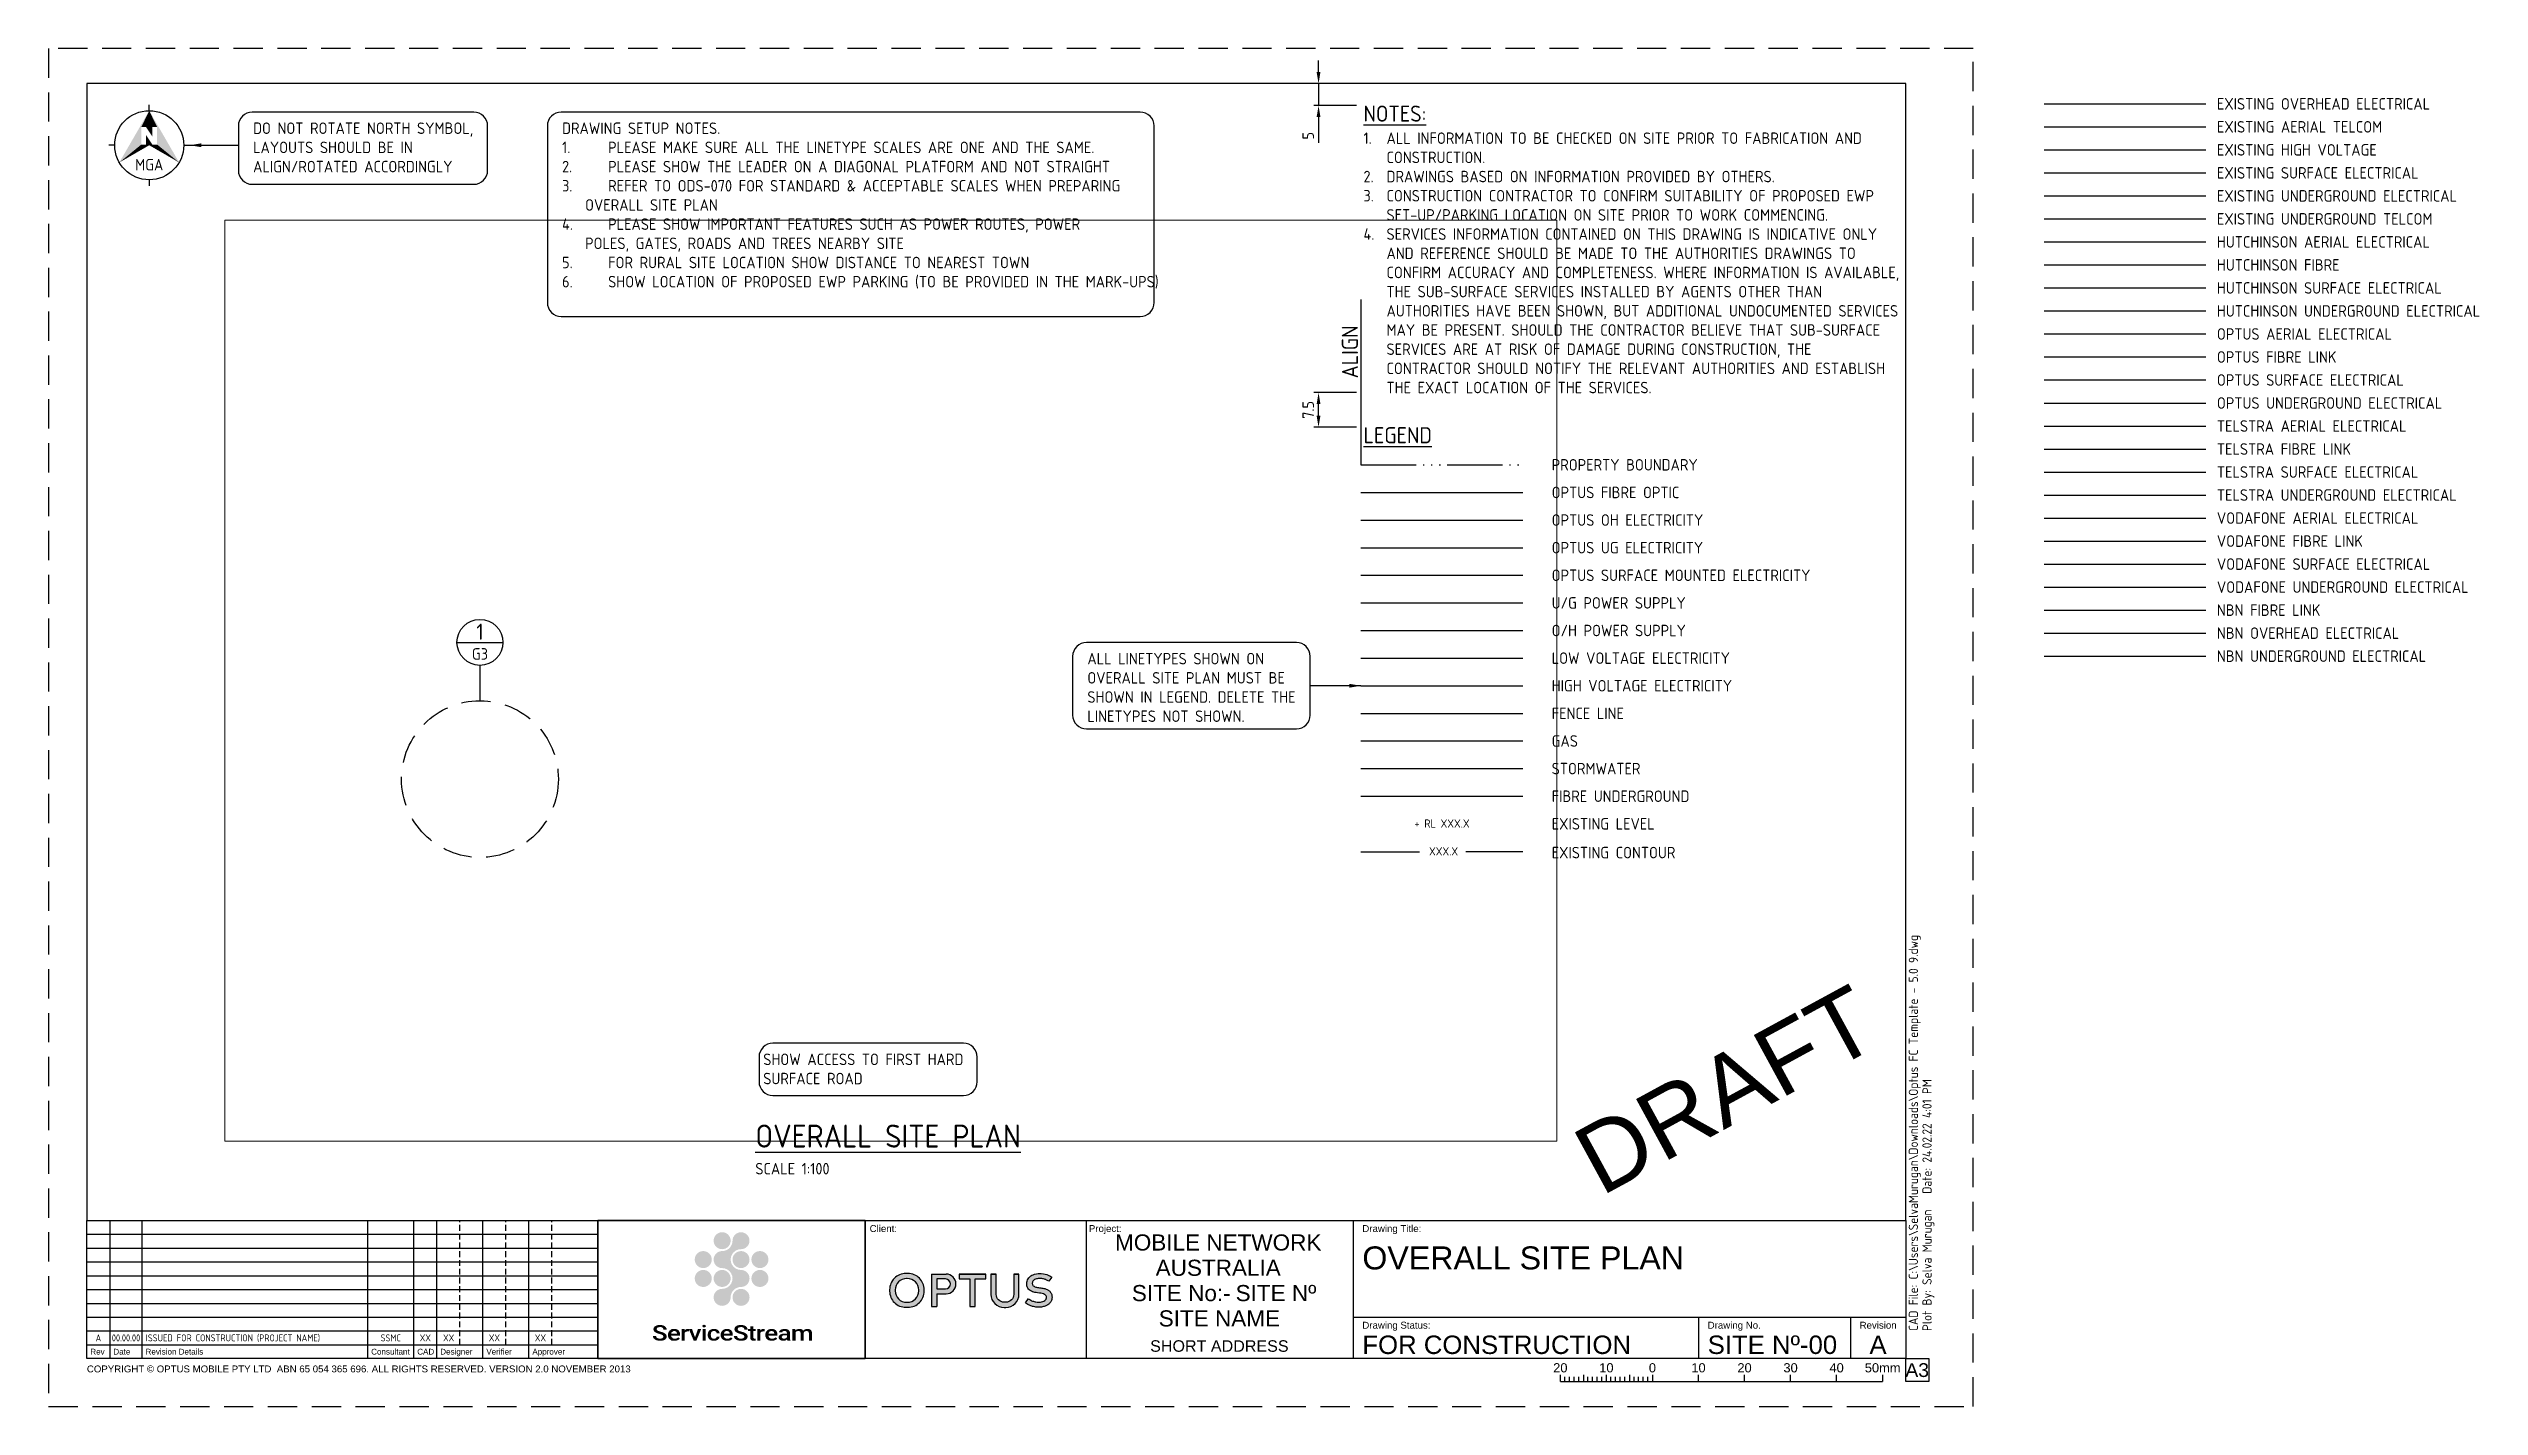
# Paper-space layout 'G2' of a CAD drawing. Extents: x 0 to 528, y 0 to 295.
# The model-space entities are those that its viewports show. They can reach past a viewport. Long polylines and large blocks are cut down to what shows.
import ezdxf
from ezdxf.enums import TextEntityAlignment as Align
from ezdxf.lldxf.tags import DXFTag

# ---------------------------------------------------------------- set-up
doc = ezdxf.new("R2010")
doc.units = 0
doc.header["$MEASUREMENT"] = 0
doc.set_wipeout_variables(frame=1)
for name, pattern in [('DASHED', [19.05, 12.7, -6.35]), ('HIDDEN', [9.525, 6.35, -3.175]), ('PROPERTY', [37.5, 24, -3, 0.5, -3, 0.5, -3, 0.5, -3])]:
    doc.linetypes.add(name, pattern=pattern)
doc.layers.get('0').update_dxf_attribs({"lineweight": 25})
doc.layers.get('DEFPOINTS').update_dxf_attribs({"color": 1})
for name, color, linetype in [('BORDER', 7, 'Continuous'), ('Boundary Exist', 7, 'PROPERTY'), ('Cover Sht', 3, 'Continuous'), ('Cover Sht - Text 2.5', 2, 'Continuous'), ('Cover Sht - Text 3.5', 3, 'Continuous'), ('DRAFT STAMP', 253, 'Continuous'), ('Elec Exist OH (E)', 7, 'ELECTRICITY-OH'), ('Elec Exist SM Optus (SE)', 7, 'OPTUS SM ELECTRICITY'), ('Elec Exist UG (e)', 7, 'ELECTRICITY-UG'), ('Elec New HV', 2, 'ELECTRICITY-OH'), ('Elec New LV', 2, 'ELECTRICITY-OH'), ('Elec New OH Optus (OE)', 2, 'OPTUS OH ELECTRICITY'), ('Elec New UG Optus (Oe)', 2, 'OPTUS UG ELECTRICITY'), ('EXIST-AERIAL-TELECOMMS', 7, 'EXISTING AERIAL TELECOMMS SUPPLY'), ('EXIST-HV-ELECTRICITY', 7, 'EXISTING HIGH VOLTAGE ELECTRICITY SUPPLY'), ('EXIST-OVERHEAD-ELCTRICITY', 7, 'ELECTRICITY-OH'), ('EXIST-SURFACE-MOUNTED-ELECTRICITY', 7, 'EXISTING SURFACE MOUNTED ELECTRICITY SUPPLY'), ('EXIST-UNDERGROUND-ELECTRICITY', 7, 'ELECT_EXIST'), ('EXIST-UNDERGROUND-TELECOMMS', 7, 'EXISTING UNDERGROUND TELECOMMS SUPPLY'), ('Fence Plan New', 2, 'FENCE-COMPOUND'), ('Fibre Exist UG', 7, 'FIBRE-UG'), ('Fibre New UG Optus (OF)', 2, 'OPTUS FIBRE'), ('Gas Exist', 1, 'GAS LINE'), ('HELP', 20, 'Continuous'), ('Help notes', 240, 'Continuous'), ('HUTCHISON-AERIAL-ELECTRICITY', 8, 'HUTCH OH ELECTRICITY'), ('HUTCHISON-FIBRE-LINK', 8, 'HUTCH FIBRE'), ('HUTCHISON-SURFACE-MOUNTED-ELECTRICITY', 8, 'HUTCH SM ELECTRICITY'), ('HUTCHISON-UNDERGROUND-ELECTRICITY', 8, 'HUTCH UG ELECTRICITY'), ('Logo OPTUS', 134, 'Continuous'), ('Logo ServiceStream', 7, 'Continuous'), ('NBN-FIBRE-LINK', 8, 'NBN FIBRE LINK ROUTE'), ('NBN-OVERHEAD-ELECTRICAL', 8, 'NBN AERIAL ELECTRICITY SUPPLY'), ('NBN-UNDERGROUND-ELECTRICAL', 8, 'NBN UNDERGROUND ELECTRICITY SUPPLY'), ('North', 7, 'Continuous'), ('OPTUS-FIBRE-LINK', 2, 'OPTUS FIBRE'), ('OPTUS-OVERHEAD-ELECTRICITY', 2, 'OPTUS OH ELECTRICITY'), ('OPTUS-SURFACE-MOUNTED-ELECTRICITY', 2, 'OPTUS SM ELECTRICITY'), ('OPTUS-UNDERGROUND-ELECTRICITY', 2, 'OPTUS UG ELECTRICITY'), ('SECTMARK', 7, 'Continuous'), ('Stormwater Exist', 1, 'STORMWATER'), ('Symbols', 7, 'Continuous'), ('TELSTRA-FIBRE-LINK', 8, 'TELSTRA FIBRE'), ('TELSTRA-OVERHEAD-ELECTRICITY', 8, 'TELSTRA OH ELECTRICITY'), ('TELSTRA-SURFACE-MOUNTED-ELECTRICITY', 8, 'TELSTRA SM ELECTRICITY'), ('TELSTRA-UNDERGROUND-ELECTRICITY', 8, 'TELSTRA UG ELECTRICITY'), ('Text 2.5', 2, 'Continuous'), ('Text 3.5', 4, 'Continuous'), ('Text 5.0', 4, 'Continuous'), ('Topo Exist', 8, 'Continuous'), ('TXT', 2, 'Continuous'), ('VODAFONE-FIBRE-LINK', 8, 'VODAFONE FIBRE LINK ROUTE'), ('VODAFONE-OVERHEAD-ELECTRICITY', 8, 'VODA OH ELECTRICITY'), ('VODAFONE-SURFACE-MOUNTED-ELECTRICITY', 8, 'VODA SM ELECTRICITY'), ('VODAFONE-UNDERGROUND-ELECTRICITY', 8, 'VODA UG ELECTRICITY'), ('WIPEOUT', 255, 'Continuous')]:
    doc.layers.add(name, color=color, linetype=linetype)
doc.layers.add('Viewport', color=161, linetype='Continuous', plot=False)
doc.layers.add('Viewport1', color=161, linetype='Continuous', plot=False)
doc.styles.add('ARIAL', font='arial.ttf')
doc.styles.add('ISOCP', font='isocp.shx')
doc.styles.add('STAMP', font='swissko.ttf')
doc.styles.get("Standard").update_dxf_attribs({"font": 'isocp.shx'})
doc.linetypes.add('ELECT_EXIST', pattern='A,2.587,-1.794,2.587,-1.794,["e",Standard,S=2.54,R=0,X=1,Y=-1.08],-2.587,-1.794', length=13.143)
doc.linetypes.add('ELECTRICITY-OH', pattern='A,12,-3,["E",Standard,S=2,R=0,X=-2.1,Y=-1.125],-0.5', length=15.5)
doc.linetypes.add('ELECTRICITY-UG', pattern='A,12,-3,["e",Standard,S=2.5,R=0,X=-2.1,Y=-1],-0.5', length=15.5)
tags = doc.linetypes.add('EXISTING AERIAL TELECOMMS SUPPLY', pattern='A,4.8,-4,["AT",ISOCP,S=2,R=0,X=-2,Y=-1],-3.2', length=12).pattern_tags.tags
tags[6] = DXFTag(74, 10)
tags = doc.linetypes.add('EXISTING HIGH VOLTAGE ELECTRICITY SUPPLY', pattern='A,4.8,-4,["HV",ISOCP,S=2,R=0,X=-2,Y=-1],-3.2', length=12).pattern_tags.tags
tags[6] = DXFTag(74, 10)
tags = doc.linetypes.add('EXISTING SURFACE MOUNTED ELECTRICITY SUPPLY', pattern='A,4.8,-4,["SE",ISOCP,S=2,R=0,X=-2,Y=-1],-3.2', length=12).pattern_tags.tags
tags[6] = DXFTag(74, 10)
tags = doc.linetypes.add('EXISTING UNDERGROUND TELECOMMS SUPPLY', pattern='A,4.8,-4,["UT",ISOCP,S=2,R=0,X=-2,Y=-1],-3.2', length=12).pattern_tags.tags
tags[6] = DXFTag(74, 10)
doc.linetypes.add('FENCE-COMPOUND', pattern='A,12,-3.5,["/",ISOCP,S=2.5,R=0,X=-2.5,Y=-1.25],-0.25', length=15.75)
doc.linetypes.add('FIBRE-UG', pattern='A,12,-3.5,["f",Standard,S=2.54,R=0,X=-2.1,Y=-1.27],-1.5', length=17)
doc.linetypes.add('GAS LINE', pattern='A,12,-4,["GAS",Standard,S=2,R=0,X=-2.54,Y=-1.125],-4', length=20)
doc.linetypes.add('HUTCH FIBRE', pattern='A,4.8,-3.2,["Hfo",ISOCP,S=2,R=0,X=-2,Y=-1],-4', length=12)
doc.linetypes.add('HUTCH OH ELECTRICITY', pattern='A,4.8,-3.2,["H E",ISOCP,S=2,R=0,X=-2,Y=-1],-4', length=12)
doc.linetypes.add('HUTCH SM ELECTRICITY', pattern='A,4.8,-3.2,["HSE",ISOCP,S=2,R=0,X=-2,Y=-1],-4', length=12)
doc.linetypes.add('HUTCH UG ELECTRICITY', pattern='A,4.8,-3.2,["H e",ISOCP,S=2,R=0,X=-2,Y=-1],-4', length=12)
doc.linetypes.add('HV ELECTRICITY', pattern='A,4.8,-4,["HV",ISOCP,S=2,R=0,X=-2,Y=-1],-3.2', length=12)
doc.linetypes.add('LV ELECTRICITY', pattern='A,4.8,-4,["LV",ISOCP,S=2,R=0,X=-2,Y=-1],-3.2', length=12)
doc.linetypes.add('NBN AERIAL ELECTRICITY SUPPLY', pattern='A,4.8,-3.2,["NAE",ISOCP,S=2,R=0,X=-2,Y=-1],-4', length=12)
doc.linetypes.add('NBN FIBRE LINK ROUTE', pattern='A,4.8,-3.2,["NFL",ISOCP,S=2,R=0,X=-2,Y=-1],-4', length=12)
doc.linetypes.add('NBN UNDERGROUND ELECTRICITY SUPPLY', pattern='A,4.8,-3.2,["NUE",ISOCP,S=2,R=0,X=-2,Y=-1],-4', length=12)
doc.linetypes.add('OPTUS FIBRE', pattern='A,4.8,-3.2,["Ofo",ISOCP,S=2,R=0,X=-2,Y=-1],-4', length=12)
doc.linetypes.add('OPTUS OH ELECTRICITY', pattern='A,4.8,-3.2,["O E",ISOCP,S=2,R=0,X=-2,Y=-1],-4', length=12)
doc.linetypes.add('OPTUS SM ELECTRICITY', pattern='A,4.8,-3.2,["OSE",ISOCP,S=2,R=0,X=-2,Y=-1],-4', length=12)
doc.linetypes.add('OPTUS UG ELECTRICITY', pattern='A,4.8,-3.2,["O e",ISOCP,S=2,R=0,X=-2,Y=-1],-4', length=12)
doc.linetypes.add('STORMWATER', pattern='A,12,-3,["sw",Standard,S=2,R=0,X=-2.1,Y=-0.75],-2', length=17)
doc.linetypes.add('TELSTRA FIBRE', pattern='A,4.8,-3.2,["Tfo",ISOCP,S=2,R=0,X=-2,Y=-1],-4', length=12)
doc.linetypes.add('TELSTRA OH ELECTRICITY', pattern='A,4.8,-3.2,["T E",ISOCP,S=2,R=0,X=-2,Y=-1],-4', length=12)
doc.linetypes.add('TELSTRA SM ELECTRICITY', pattern='A,12,-3,["TSE",ISOCP,S=2,R=0,X=-2,Y=-1],-3.5', length=18.5)
doc.linetypes.add('TELSTRA UG ELECTRICITY', pattern='A,4.8,-3.2,["T e",ISOCP,S=2,R=0,X=-2,Y=-1],-4', length=12)
doc.linetypes.add('VODA OH ELECTRICITY', pattern='A,4.8,-3.2,["VE",ISOCP,S=2,R=0,X=-2,Y=-1],-4', length=12)
doc.linetypes.add('VODA SM ELECTRICITY', pattern='A,4.8,-3.2,["VSE",ISOCP,S=2,R=0,X=-2,Y=-1],-4', length=12)
doc.linetypes.add('VODA UG ELECTRICITY', pattern='A,4.8,-3.2,["Ve",ISOCP,S=2,R=0,X=-2,Y=-1],-4', length=12)
tags = doc.linetypes.add('VODAFONE FIBRE LINK ROUTE', pattern='A,4.8,-3.2,["VFL",ISOCP,S=2,R=0,X=-2,Y=-1],-4', length=12).pattern_tags.tags
tags[6] = DXFTag(74, 10)
doc.dimstyles.new('OPTUS', dxfattribs={"dimtxt": 2.5, "dimasz": 2.5, "dimexe": 1, "dimexo": 1.5, "dimgap": 1, "dimtad": 1, "dimdec": 0, "dimzin": 0, "dimdsep": 46, "dimtxsty": 'ISOCP', "dimcen": 0.09, "dimclrd": 7, "dimclre": 7, "dimclrt": 2, "dimaunit": 1, "dimadec": 0, "dimazin": 0, "dimtfac": 1, "dimtdec": 0, "dimtmove": 0, "dimatfit": 0, "dimfxl": 1, "dimtolj": 1, "dimtzin": 0, "dimlwd": -1, "dimlwe": -1, "dimarcsym": 0})
pattern_1 = [(0, (0, 0), (0, 6.985), [5.08, -1.905]), (90, (0, 0), (-6.985, 4e-16), [5.08, -1.905])]

psp = doc.layouts.new('G2')

# ---------------------------------------------------------------- texts
at = {"layer": 'DRAFT STAMP', "style": 'STAMP'}
psp.add_text('DRAFT', height=15, rotation=28.5534, dxfattribs=at).set_placement((364.22, 68.82), align=Align.MIDDLE_CENTER)
at = {"layer": 'Help notes', "insert": (44.41, 278.95), "char_height": 2.5, "width": 48.6449, "attachment_point": 1, "style": 'ISOCP'}
psp.add_mtext('\\pxql;DO NOT ROTATE NORTH SYMBOL, LAYOUTS SHOULD BE IN ALIGN/ROTATED ACCORDINGLY', dxfattribs=at)
at = {"layer": 'Help notes', "char_height": 2.5, "attachment_point": 1, "style": 'ISOCP'}
for s, width, insert in [('DRAWING SETUP NOTES.\\P\\pxi-2,l2,t0;1.^IPLEASE MAKE SURE ALL THE LINETYPE SCALES ARE ONE AND THE SAME.\\P2.^IPLEASE SHOW THE LEADER ON A DIAGONAL PLATFORM AND NOT STRAIGHT\\P3.^IREFER TO ODS-070 FOR STANDARD & ACCEPTABLE SCALES WHEN PREPARING OVERALL SITE PLAN\\P4.^IPLEASE SHOW IMPORTANT FEATURES SUCH AS POWER ROUTES, POWER POLES, GATES, ROADS AND TREES NEARBY SITE\\P5.^IFOR RURAL SITE LOCATION SHOW DISTANCE TO NEAREST TOWN\\P6.^ISHOW LOCATION OF PROPOSED EWP PARKING (TO BE PROVIDED IN THE MARK-UPS)', 122.8432, (111.51, 278.95)), ('ALL LINETYPES SHOWN ON OVERALL SITE PLAN MUST BE SHOWN IN LEGEND. DELETE THE LINETYPES NOT SHOWN.', 45.6511, (225.59, 163.71)), ('SHOW ACCESS TO FIRST HARD SURFACE ROAD', 54.497, (155.2, 76.65))]:
    psp.add_mtext_dynamic_manual_height_columns(s, width=width, gutter_width=12.5, heights=[0], dxfattribs=dict(at, insert=insert))
at = {"layer": 'Help notes', "linetype": 'ByBlock', "insert": (282.61, 229.1), "char_height": 3.5, "width": 50, "attachment_point": 5, "rotation": 90, "style": 'ISOCP'}
psp.add_mtext('ALIGN', dxfattribs=at)
at = {"layer": 'Text 2.5', "style": 'ISOCP'}
for s, p in [('PROPERTY BOUNDARY', (326.43, 203.32)), ('OPTUS FIBRE OPTIC ', (326.43, 197.32)), ('OPTUS OH ELECTRICITY ', (326.43, 191.32)), ('OPTUS UG ELECTRICITY', (326.43, 185.32)), ('OPTUS SURFACE MOUNTED ELECTRICITY ', (326.43, 179.32)), ('U/G POWER SUPPLY', (326.43, 173.32)), ('O/H POWER SUPPLY', (326.43, 167.32)), ('LOW VOLTAGE ELECTRICITY', (326.43, 161.32)), ('HIGH VOLTAGE ELECTRICITY', (326.43, 155.32)), ('FENCE LINE', (326.43, 149.32)), ('GAS', (326.43, 143.32)), ('STORMWATER', (326.43, 137.32)), ('FIBRE UNDERGROUND', (326.43, 131.32)), ('EXISTING LEVEL', (326.43, 125.32)), ('EXISTING CONTOUR', (326.43, 119.07))]:
    psp.add_text(s, height=2.5, dxfattribs=at).set_placement(p)
at = {"layer": 'Text 2.5', "insert": (285.56, 282.62), "char_height": 2.5, "width": 116.1683, "attachment_point": 1, "style": 'ISOCP'}
psp.add_mtext('\\pxi-2.0017,l2.0017,t2.0017;{\\H1.4x;\\L\\C4;NOTES:}\\P\\pi-2,l2,t2,3;1.^IALL INFORMATION TO BE CHECKED ON SITE PRIOR TO FABRICATION AND CONSTRUCTION.\\P2.^IDRAWINGS BASED ON INFORMATION PROVIDED BY OTHERS.\\P3.^ICONSTRUCTION CONTRACTOR TO CONFIRM SUITABILITY OF PROPOSED EWP SET-UP/PARKING LOCATION ON SITE PRIOR TO WORK COMMENCING.\\P4.^ISERVICES INFORMATION CONTAINED ON THIS DRAWING IS INDICATIVE ONLY AND REFERENCE SHOULD BE MADE TO THE AUTHORITIES DRAWINGS TO CONFIRM ACCURACY AND COMPLETENESS. WHERE INFORMATION IS AVAILABLE, THE SUB-SURFACE SERVICES INSTALLED BY AGENTS OTHER THAN AUTHORITIES HAVE BEEN SHOWN, BUT ADDITIONAL UNDOCUMENTED SERVICES MAY BE PRESENT. SHOULD THE CONTRACTOR BELIEVE THAT SUB-SURFACE SERVICES ARE AT RISK OF DAMAGE DURING CONSTRUCTION, THE CONTRACTOR SHOULD NOTIFY THE RELEVANT AUTHORITIES AND ESTABLISH THE EXACT LOCATION OF THE SERVICES.', dxfattribs=at)
at = {"layer": 'Text 3.5', "style": 'ISOCP'}
psp.add_text('%%ULEGEND', height=3.5, dxfattribs=at).set_placement((285.56, 212.75), align=Align.TOP_LEFT)
at = {"layer": 'Text 5.0', "insert": (153.48, 61.23), "char_height": 5, "width": 59.8, "attachment_point": 1, "style": 'ISOCP'}
psp.add_mtext('{\\LOVERALL SITE PLAN}\\P{\\H0.5x;\\C2;SCALE 1:100}', dxfattribs=at)
at = {"layer": 'Topo Exist', "color": 1, "style": 'ISOCP'}
psp.add_text('+ RL XXX.X', height=1.8, dxfattribs=at).set_placement((296.64, 125.74))
at = {"layer": 'Topo Exist', "color": 8, "style": 'ISOCP'}
psp.add_text('XXX.X', height=1.8, dxfattribs=at).set_placement((299.79, 119.69))
at = {"layer": 'TXT', "char_height": 2.5, "attachment_point": 1, "style": 'ISOCP'}
for s, insert, width in [('EXISTING OVERHEAD ELECTRICAL', (470.9, 284.25), 48.6731), ('EXISTING AERIAL TELCOM', (470.9, 279.25), 38.877), ('EXISTING HIGH VOLTAGE', (470.9, 274.25), 36.9898), ('EXISTING SURFACE ELECTRICAL', (470.9, 269.25), 58.4273), ('EXISTING UNDERGROUND ELECTRICAL', (470.9, 264.25), 54.9821), ('EXISTING UNDERGROUND TELCOM', (470.9, 259.25), 48.9346), ('HUTCHINSON AERIAL ELECTRICAL', (470.9, 254.25), 49.0215), ('HUTCHINSON FIBRE ', (470.9, 249.25), 34.8231), ('HUTCHINSON SURFACE ELECTRICAL', (470.9, 244.25), 52.3537), ('HUTCHINSON UNDERGROUND ELECTRICAL', (470.9, 239.25), 59.8578), ('OPTUS AERIAL ELECTRICAL', (470.9, 234.25), 43.5242), ('OPTUS FIBRE LINK', (470.9, 229.25), 43.5242), ('OPTUS SURFACE ELECTRICAL', (470.9, 224.25), 43.5242), ('OPTUS UNDERGROUND ELECTRICAL', (470.9, 219.25), 54.0124), ('TELSTRA AERIAL ELECTRICAL', (470.9, 214.25), 54.0124), ('TELSTRA FIBRE LINK', (470.9, 209.25), 54.0124), ('TELSTRA SURFACE ELECTRICAL', (470.9, 204.25), 54.0124), ('TELSTRA UNDERGROUND ELECTRICAL', (470.9, 199.25), 61.3744), ('VODAFONE AERIAL ELECTRICAL', (470.9, 194.25), 61.3744), ('VODAFONE FIBRE LINK', (470.9, 189.25), 61.3744), ('VODAFONE SURFACE ELECTRICAL', (470.9, 184.25), 61.3744), ('VODAFONE UNDERGROUND ELECTRICAL', (470.9, 179.25), 61.3744), ('NBN FIBRE LINK', (470.9, 174.25), 61.3744), ('NBN OVERHEAD ELECTRICAL', (470.9, 169.25), 61.3744), ('NBN UNDERGROUND ELECTRICAL', (470.9, 164.25), 61.3744)]:
    psp.add_mtext(s, dxfattribs=dict(at, insert=insert, width=width))

msp = doc.modelspace()

# ---------------------------------------------------------------- blocks, each defined once
blk = doc.blocks.new('Optus-A3AT')
at = {"layer": 'Cover Sht - Text 3.5', "color": 4, "style": 'ARIAL'}
for tag, p in [('TITLE-1', (285.31, 29.76)), ('TITLE-2', (285.31, 21.76))]:
    blk.add_attdef(tag, p, '', height=5, dxfattribs=at)
at = {"layer": 'Cover Sht - Text 3.5', "color": 3, "style": 'ARIAL'}
for tag, p, height in [('SITE_NO', (257.79, 22.87), 3.5), ('STATUS', (285.31, 11.39), 4)]:
    blk.add_attdef(tag, p, '', height=height, dxfattribs=at)
for tag, height, p in [('SITE_NAME', 3.5, (254.26, 17.37)), ('ADDRESS', 2.5, (254.26, 11.87))]:
    blk.add_attdef(tag, text='', height=height, dxfattribs=at).set_placement(p, align=Align.CENTER)
at = {"layer": 'Cover Sht - Text 3.5', "style": 'ARIAL'}
for tag, p in [('DRG.NO.', (360.31, 11.39)), ('REV', (393.31, 11.39))]:
    blk.add_attdef(tag, p, '', height=4, dxfattribs=at)
blk = doc.blocks.new('OPTUS Logo')
at = {"linetype": 'Continuous', "true_color": 0x00a4ae}
h = blk.add_hatch(color=134, dxfattribs=at)
h.dxf.hatch_style = 1
h.paths.add_polyline_path([(12.85, 14.65), (12.85, 14.98, 0.414214), (9.34, 18.49), (8.86, 18.49, 0.414214), (5.34, 14.98), (5.34, 14.65, 0.414214), (8.86, 11.14), (9.34, 11.14, 0.414214)])
h.paths.add_polyline_path([(9.18, 12.24), (9.02, 12.24, -0.414214), (6.55, 14.71), (6.55, 14.92, -0.414214), (9.02, 17.39), (9.18, 17.39, -0.414214), (11.65, 14.92), (11.65, 14.71, -0.414214)], flags=16)
h.paths.add_polyline_path([(17.59, 14.07, 1), (17.59, 18.35), (14.95, 18.35), (14.77, 18.35), (14.42, 18.35), (14.42, 11.28), (15.57, 11.28), (15.57, 14.07)])
h.paths.add_polyline_path([(15.57, 15.12), (15.57, 17.3), (17.45, 17.3, -1), (17.45, 15.12)], flags=16)
h.paths.add_polyline_path([(22.75, 11.28), (23.9, 11.28), (23.9, 17.3), (26.21, 17.3), (26.21, 18.35), (20.44, 18.35), (20.44, 17.3), (22.75, 17.3)])
h.paths.add_polyline_path([(28.5, 13.95), (28.5, 18.35), (27.35, 18.35), (27.35, 13.95, 0.414214), (30.19, 11.11), (30.59, 11.11, 0.414214), (33.43, 13.95), (33.43, 18.35), (32.28, 18.35), (32.28, 13.95, -0.414214), (30.59, 12.26), (30.19, 12.26, -0.414214)])
h.paths.add_polyline_path([(38.11, 12.26), (37.87, 12.25), (37.62, 12.24), (37.37, 12.26), (37.1, 12.3), (36.92, 12.34), (36.74, 12.38), (36.56, 12.44), (36.39, 12.5), (36.18, 12.58), (35.98, 12.68), (35.78, 12.8), (35.6, 12.93), (35.49, 13.02), (34.85, 12.11), (34.91, 12.06), (35.04, 11.96), (35.15, 11.89), (35.33, 11.77), (35.53, 11.67), (35.74, 11.57), (36.01, 11.46), (36.21, 11.4), (36.38, 11.35), (36.59, 11.29), (36.84, 11.24), (37.1, 11.2), (37.35, 11.18), (37.56, 11.16), (37.79, 11.16), (38.05, 11.17), (38.29, 11.19), (38.52, 11.23), (38.74, 11.28), (38.91, 11.32), (39.1, 11.39), (39.25, 11.45), (39.44, 11.54), (39.7, 11.69), (39.88, 11.83), (40.03, 11.96), (40.14, 12.09), (40.25, 12.23), (40.34, 12.36), (40.4, 12.47), (40.47, 12.63), (40.53, 12.8), (40.57, 12.95), (40.59, 13.12), (40.61, 13.27), (40.61, 13.42), (40.6, 13.59), (40.59, 13.72), (40.56, 13.85), (40.53, 13.95), (40.48, 14.08), (40.42, 14.21), (40.37, 14.3), (40.31, 14.39), (40.21, 14.51), (40.1, 14.62), (40.01, 14.7), (39.9, 14.79), (39.79, 14.86), (39.66, 14.94), (39.52, 15.01), (39.35, 15.08), (39.2, 15.13), (39.03, 15.19), (38.81, 15.24), (38.58, 15.29), (38.38, 15.32), (38.15, 15.35), (37.9, 15.39), (37.64, 15.42), (37.45, 15.46), (37.25, 15.5), (37.07, 15.55), (36.87, 15.62), (36.7, 15.71), (36.53, 15.83), (36.44, 15.93), (36.37, 16.04), (36.34, 16.14), (36.32, 16.28), (36.31, 16.41), (36.34, 16.55), (36.39, 16.7), (36.46, 16.83), (36.55, 16.94), (36.68, 17.06), (36.82, 17.16), (37.03, 17.25), (37.25, 17.32), (37.41, 17.36), (37.59, 17.38), (37.79, 17.4), (37.98, 17.4), (38.19, 17.39), (38.37, 17.37), (38.58, 17.34), (38.76, 17.3), (38.96, 17.25), (39.1, 17.2), (39.24, 17.15), (39.43, 17.07), (39.6, 16.99), (39.75, 16.91), (39.94, 16.79), (40.53, 17.72), (40.35, 17.83), (40.1, 17.97), (39.88, 18.08), (39.5, 18.24), (39.1, 18.35), (38.73, 18.43), (38.25, 18.47), (37.88, 18.48), (37.57, 18.47), (37.22, 18.42), (36.83, 18.34), (36.51, 18.23), (36.24, 18.1), (36, 17.95), (35.79, 17.79), (35.56, 17.56), (35.41, 17.34), (35.27, 17.08), (35.19, 16.83), (35.13, 16.6), (35.11, 16.35), (35.11, 16.14), (35.17, 15.78), (35.22, 15.6), (35.36, 15.31), (35.51, 15.11), (35.67, 14.94), (35.86, 14.8), (36.12, 14.64), (36.38, 14.53), (36.63, 14.44), (36.88, 14.38), (37.14, 14.33), (37.47, 14.29), (37.88, 14.23), (38.2, 14.18), (38.49, 14.11), (38.73, 14.04), (38.96, 13.94), (39.12, 13.84), (39.25, 13.72), (39.33, 13.62), (39.38, 13.47), (39.41, 13.31), (39.4, 13.15), (39.37, 13.04), (39.3, 12.88), (39.18, 12.73), (39.03, 12.59), (38.84, 12.47), (38.6, 12.37), (38.33, 12.3)])
at = {"color": 134, "linetype": 'Continuous', "true_color": 0x00a4ae}
for p, q in [((14.42, 18.35), (17.59, 18.35)), ((14.42, 18.35), (14.42, 11.28)), ((14.77, 18.35), (17.59, 18.35)), ((14.95, 18.35), (17.59, 18.35)), ((20.44, 18.35), (26.21, 18.35)), ((27.35, 18.35), (28.5, 18.35)), ((32.28, 18.35), (33.43, 18.35)), ((14.42, 11.28), (15.57, 11.28)), ((15.57, 14.07), (17.59, 14.07)), ((15.57, 14.07), (15.57, 11.28))]:
    blk.add_line(p, q, dxfattribs=at)
for points in [[(5.34, 14.98), (5.34, 14.65, 0.414214), (8.86, 11.14), (9.34, 11.14, 0.414214), (12.85, 14.65), (12.85, 14.98, 0.414214), (9.34, 18.49), (8.86, 18.49, 0.414214)], [(6.55, 14.71, 0.414214), (9.02, 12.24), (9.18, 12.24, 0.414214), (11.65, 14.71), (11.65, 14.92, 0.414214), (9.18, 17.39), (9.02, 17.39, 0.414214), (6.55, 14.92)], [(15.57, 15.12), (17.45, 15.12, 1), (17.45, 17.3), (15.57, 17.3)], [(30.59, 12.26), (30.19, 12.26, -0.414214), (28.5, 13.95), (28.5, 18.35), (27.35, 18.35), (27.35, 13.95, 0.414214), (30.19, 11.11), (30.59, 11.11, 0.414214), (33.43, 13.95), (33.43, 18.35), (32.28, 18.35), (32.28, 13.95, -0.414214)]]:
    blk.add_lwpolyline(points, format="xyb", close=True, dxfattribs=at)
for points in [[(23.9, 17.3), (26.21, 17.3), (26.21, 18.35), (20.44, 18.35), (20.44, 17.3), (22.75, 17.3), (22.75, 11.28), (23.9, 11.28)], [(34.85, 12.11), (35.49, 13.02), (35.6, 12.93), (35.78, 12.8), (35.98, 12.68), (36.18, 12.58), (36.39, 12.5), (36.56, 12.44), (36.74, 12.38), (36.92, 12.34), (37.1, 12.3), (37.37, 12.26), (37.62, 12.24), (37.87, 12.25), (38.11, 12.26), (38.33, 12.3), (38.6, 12.37), (38.84, 12.47), (39.03, 12.59), (39.18, 12.73), (39.3, 12.88), (39.37, 13.04), (39.4, 13.15), (39.41, 13.31), (39.38, 13.47), (39.33, 13.62), (39.25, 13.72), (39.12, 13.84), (38.96, 13.94), (38.73, 14.04), (38.49, 14.11), (38.2, 14.18), (37.88, 14.23), (37.47, 14.29), (37.14, 14.33), (36.88, 14.38), (36.63, 14.44), (36.38, 14.53), (36.12, 14.64), (35.86, 14.8), (35.67, 14.94), (35.51, 15.11), (35.36, 15.31), (35.22, 15.6), (35.17, 15.78), (35.11, 16.14), (35.11, 16.35), (35.13, 16.6), (35.19, 16.83), (35.27, 17.08), (35.41, 17.34), (35.56, 17.56), (35.79, 17.79), (36, 17.95), (36.24, 18.1), (36.51, 18.23), (36.83, 18.34), (37.22, 18.42), (37.57, 18.47), (37.88, 18.48), (38.25, 18.47), (38.73, 18.43), (39.1, 18.35), (39.5, 18.24), (39.88, 18.08), (40.1, 17.97), (40.35, 17.83), (40.53, 17.72), (40.53, 17.72), (39.94, 16.79), (39.75, 16.91), (39.6, 16.99), (39.43, 17.07), (39.24, 17.15), (39.1, 17.2), (38.96, 17.25), (38.76, 17.3), (38.58, 17.34), (38.37, 17.37), (38.19, 17.39), (37.98, 17.4), (37.79, 17.4), (37.59, 17.38), (37.41, 17.36), (37.25, 17.32), (37.03, 17.25), (36.82, 17.16), (36.68, 17.06), (36.55, 16.94), (36.46, 16.83), (36.39, 16.7), (36.34, 16.55), (36.31, 16.41), (36.32, 16.28), (36.34, 16.14), (36.37, 16.04), (36.44, 15.93), (36.53, 15.83), (36.7, 15.71), (36.87, 15.62), (37.07, 15.55), (37.25, 15.5), (37.45, 15.46), (37.64, 15.42), (37.9, 15.39), (38.15, 15.35), (38.38, 15.32), (38.58, 15.29), (38.81, 15.24), (39.03, 15.19), (39.2, 15.13), (39.35, 15.08), (39.52, 15.01), (39.66, 14.94), (39.79, 14.86), (39.9, 14.79), (40.01, 14.7), (40.1, 14.62), (40.21, 14.51), (40.31, 14.39), (40.37, 14.3), (40.42, 14.21), (40.48, 14.08), (40.53, 13.95), (40.56, 13.85), (40.59, 13.72), (40.6, 13.59), (40.61, 13.42), (40.61, 13.27), (40.59, 13.12), (40.57, 12.95), (40.53, 12.8), (40.47, 12.63), (40.4, 12.47), (40.34, 12.36), (40.25, 12.23), (40.14, 12.09), (40.03, 11.96), (39.88, 11.83), (39.7, 11.69), (39.44, 11.54), (39.25, 11.45), (39.1, 11.39), (38.91, 11.32), (38.74, 11.28), (38.52, 11.23), (38.29, 11.19), (38.05, 11.17), (37.79, 11.16), (37.56, 11.16), (37.35, 11.18), (37.1, 11.2), (36.84, 11.24), (36.59, 11.29), (36.38, 11.35), (36.21, 11.4), (36.01, 11.46), (35.74, 11.57), (35.53, 11.67), (35.33, 11.77), (35.15, 11.89), (35.04, 11.96), (34.91, 12.06)]]:
    blk.add_lwpolyline(points, close=True, dxfattribs=at)
blk.add_arc((17.59, 16.21), 2.14, 270, 90, dxfattribs=at)
blk = doc.blocks.new('OPTUS-yes Logo')
at = {"layer": 'BORDER'}
blk.add_blockref('OPTUS Logo', (0, 0), dxfattribs=at)
blk = doc.blocks.new('Optus-A3SH')
at = {"layer": 'Cover Sht', "color": 8}
for p, q in [((8.31, 37.39), (119.31, 37.39)), ((8.31, 34.39), (119.31, 34.39)), ((8.31, 31.39), (119.31, 31.39)), ((8.31, 28.39), (119.31, 28.39)), ((8.31, 25.39), (119.31, 25.39)), ((8.31, 22.39), (119.31, 22.39)), ((8.31, 19.39), (119.31, 19.39)), ((8.31, 16.39), (119.31, 16.39)), ((329.31, 5.39), (329.31, 6.39)), ((330.31, 5.39), (330.31, 6.39)), ((331.31, 5.39), (331.31, 6.39)), ((332.31, 5.39), (332.31, 6.39)), ((334.31, 5.39), (334.31, 6.39)), ((335.31, 5.39), (335.31, 6.39)), ((336.31, 5.39), (336.31, 6.39)), ((337.31, 5.39), (337.31, 6.39)), ((339.31, 5.39), (339.31, 6.39)), ((340.31, 5.39), (340.31, 6.39)), ((341.31, 5.39), (341.31, 6.39)), ((342.31, 5.39), (342.31, 6.39)), ((344.31, 5.39), (344.31, 6.39)), ((345.31, 5.39), (345.31, 6.39)), ((346.31, 5.39), (346.31, 6.39)), ((347.31, 5.39), (347.31, 6.39))]:
    blk.add_line(p, q, dxfattribs=at)
at = {"layer": 'Cover Sht', "color": 1}
for p, q in [((13.31, 40.39), (13.31, 10.39)), ((20.31, 10.39), (20.31, 40.39)), ((69.31, 10.39), (69.31, 40.39)), ((79.31, 10.39), (79.31, 40.39)), ((79.31, 13.39), (79.31, 40.39)), ((84.31, 10.39), (84.31, 40.39)), ((94.31, 10.39), (94.31, 40.39)), ((104.31, 10.39), (104.31, 40.39)), ((8.31, 13.39), (119.31, 13.39))]:
    blk.add_line(p, q, dxfattribs=at)
at = {"layer": 'Cover Sht', "color": 8, "linetype": 'DASHED', "ltscale": 0.1}
for p, q in [((89.31, 13.39), (89.31, 40.39)), ((99.31, 13.39), (99.31, 40.39)), ((109.31, 13.39), (109.31, 40.39))]:
    blk.add_line(p, q, dxfattribs=at)
at = {"layer": 'Cover Sht', "color": 2}
for p, q in [((119.31, 10.39), (119.31, 40.39)), ((177.31, 10.39), (177.31, 40.39)), ((225.31, 40.39), (225.31, 10.39)), ((283.31, 40.39), (283.31, 10.39)), ((283.31, 19.39), (403.31, 19.39)), ((358.31, 19.39), (358.31, 10.39)), ((391.31, 19.39), (391.31, 10.39))]:
    blk.add_line(p, q, dxfattribs=at)
at = {"layer": 'Cover Sht', "color": 7}
for p, q in [((328.31, 5.39), (328.31, 6.89)), ((328.31, 5.39), (398.31, 5.39)), ((333.31, 6.89), (333.31, 5.39)), ((338.31, 5.39), (338.31, 6.89)), ((343.31, 6.89), (343.31, 5.39)), ((348.31, 6.89), (348.31, 5.39)), ((358.31, 5.39), (358.31, 6.89)), ((368.31, 5.39), (368.31, 6.89)), ((378.31, 5.39), (378.31, 6.89)), ((388.31, 5.39), (388.31, 6.89)), ((398.31, 6.89), (398.31, 5.39))]:
    blk.add_line(p, q, dxfattribs=at)
at = {"layer": 'Cover Sht', "flags": 128}
blk.add_lwpolyline([(403.31, 40.39), (403.31, 287.39), (8.31, 287.39), (8.31, 40.39)], dxfattribs=at)
blk.add_lwpolyline([(8.31, 40.39), (403.31, 40.39), (403.31, 10.39), (8.31, 10.39)], close=True, dxfattribs=at)
at = {"layer": 'Cover Sht', "color": 1, "flags": 128}
blk.add_lwpolyline([(403.31, 5.39), (403.31, 10.39), (408.31, 10.39), (408.31, 5.39)], close=True, dxfattribs=at)
at = {"layer": 'Logo OPTUS'}
blk.add_blockref('OPTUS-yes Logo', (177.31, 10.39), dxfattribs=at)
at = {"layer": 'Cover Sht - Text 2.5', "color": 1, "style": 'ARIAL'}
for s, p in [('Client:', (178.31, 37.89)), ('Project:', (225.92, 37.89)), ('Drawing Title:', (285.31, 37.89)), ('Drawing Status:', (285.31, 16.89)), ('Drawing No.', (360.31, 16.89)), ('Revision', (393.31, 16.89))]:
    blk.add_text(s, height=1.5, dxfattribs=at).set_placement(p)
for s, p in [('Rev', (9.06, 11.89)), ('Date', (14.06, 11.89)), ('Revision Details', (21.06, 11.89)), ('Consultant', (70.06, 11.89)), ('CAD', (80.06, 11.89)), ('Designer', (85.06, 11.89)), ('Verifier', (95.06, 11.89)), ('Approver', (105.06, 11.89))]:
    blk.add_text(s, height=1.25, dxfattribs=at).set_placement(p, align=Align.MIDDLE_LEFT)
at = {"layer": 'Cover Sht - Text 2.5', "color": 7, "style": 'ARIAL'}
for s, p in [('20', (328.31, 7.39)), ('10', (338.31, 7.39)), ('0', (348.31, 7.39)), ('10', (358.31, 7.39)), ('20', (368.31, 7.39)), ('30', (378.31, 7.39)), ('40', (388.31, 7.39)), ('50mm', (398.31, 7.39))]:
    blk.add_text(s, height=2, dxfattribs=at).set_placement(p, align=Align.CENTER)
at = {"layer": 'Cover Sht - Text 3.5', "color": 3, "style": 'ARIAL'}
for s, p in [('MOBILE NETWORK', (254.01, 33.87)), ('AUSTRALIA', (254.01, 28.37)), ('SITE No:-', (245.98, 22.87))]:
    blk.add_text(s, height=3.5, dxfattribs=at).set_placement(p, align=Align.CENTER)
at = {"layer": 'Cover Sht - Text 3.5', "color": 8, "style": 'ARIAL'}
blk.add_text('COPYRIGHT © OPTUS MOBILE PTY LTD  ABN 65 054 365 696. ALL RIGHTS RESERVED. VERSION 2.0 NOVEMBER 2013', height=1.5, dxfattribs=at).set_placement((8.31, 7.39))
blk.add_text('COPYRIGHT © OPTUS MOBILE PTY LTD  ABN 65 054 365 696. ALL RIGHTS RESERVED. VERSION 2.0 NOVEMBER 2013', height=1.5, dxfattribs=at).set_placement((8.31, 7.39))
at = {"layer": 'Cover Sht - Text 3.5', "style": 'ARIAL'}
blk.add_text('A3', height=3, dxfattribs=at).set_placement((405.81, 7.89), align=Align.MIDDLE)
at = {"layer": 'Cover Sht - Text 3.5', "color": 8, "style": 'ISOCP'}
for p in [(403.98, 16.38), (406.94, 16.38)]:
    blk.add_attdef('PLOTINFO', text='', height=2, rotation=90, dxfattribs=at).set_placement(p, align=Align.TOP_LEFT)
blk = doc.blocks.new('NORSIGN')
at = {"layer": 'North'}
for p, q in [((0, 7.5), (0, 8.79)), ((-7.5, 0), (-8.79, 0)), ((7.5, 0), (8.79, 0)), ((0, -7.5), (0, -8.79))]:
    blk.add_line(p, q, dxfattribs=at)
at = {"layer": 'North', "color": 4, "linetype": 'Continuous'}
blk.add_circle((0, 0), 7.5, dxfattribs=at)
at = {"layer": 'North', "color": 7, "linetype": 'Continuous'}
for points in [[(-1.72, 0.15), (-1.72, 3.94), (-6.5, -3.75), (0, 7.5)], [(-1.72, 3.94), (0, 7.5), (-0.69, 3.94)], [(0, 7.5), (0.69, 3.94), (-0.69, 3.94), (0.69, 1.89)], [(1.72, 0.15), (1.72, 3.94), (6.5, -3.75), (0, 7.5)], [(0.69, 3.94), (0, 7.5), (1.72, 3.94)], [(-0.69, 0.15), (0, 0), (-1.72, 0.15), (-6.5, -3.75)], [(-0.69, 2.2), (0.69, 0.15), (-0.69, 0.15), (0, 0)], [(0.69, 0.15), (0, 0), (1.72, 0.15), (6.5, -3.75)]]:
    blk.add_solid(points, dxfattribs=at)
at = {"layer": 'North', "color": 2, "linetype": 'Continuous', "style": 'ISOCP', "flags": 8}
blk.add_attdef('DATUM', text='', height=2.5, dxfattribs=at).set_placement((0, -4.23), align=Align.MIDDLE)
blk = doc.blocks.new('Rev_Details')
at = {"layer": 'Cover Sht - Text 3.5', "color": 7, "linetype": 'Continuous', "style": 'ISOCP'}
for tag, p in [('REVNO', (10.81, 14.89)), ('CO.BY', (74.31, 14.89)), ('CADBY', (81.81, 14.89)), ('DESBY', (86.88, 14.89)), ('VERBY', (96.81, 14.89)), ('APPBY', (106.81, 14.89))]:
    blk.add_attdef(tag, text='', height=1.5, dxfattribs=at).set_placement(p, align=Align.MIDDLE_CENTER)
at = {"layer": 'Cover Sht - Text 3.5', "color": 7, "linetype": 'Continuous', "style": 'ISOCP', "width": 0.9}
blk.add_attdef('REVDATE', text='', height=1.5, dxfattribs=at).set_placement((16.81, 14.89), align=Align.MIDDLE_CENTER)
at = {"layer": 'Cover Sht - Text 3.5', "color": 7, "linetype": 'Continuous', "style": 'ISOCP'}
blk.add_attdef('REVDESCRIPTION', text='', height=1.5, dxfattribs=at).set_placement((21.11, 14.89), align=Align.MIDDLE_LEFT)
blk = doc.blocks.new('*D233')
at = {"layer": 'DEFPOINTS', "color": 0, "transparency": 16777216}
for p in [(275.8, 287.39), (285.56, 287.39), (285.56, 282.62)]:
    blk.add_point(p, dxfattribs=at)
at = {"layer": 'HELP', "color": 240, "transparency": 16777216}
for p, q in [((275.8, 289.89), (275.8, 292.39)), ((284.06, 287.39), (274.8, 287.39)), ((275.8, 287.39), (275.8, 282.62)), ((284.06, 282.62), (274.8, 282.62)), ((275.8, 280.12), (275.8, 274.51))]:
    blk.add_line(p, q, dxfattribs=at)
for points in [[(275.38, 289.89), (276.21, 289.89), (275.8, 287.39)], [(275.38, 280.12), (276.21, 280.12), (275.8, 282.62)]]:
    blk.add_solid(points, dxfattribs=at)
at = {"layer": 'HELP', "color": 240, "transparency": 16777216, "insert": (273.55, 276.06), "char_height": 2.5, "attachment_point": 5, "rotation": 90, "style": 'ISOCP'}
blk.add_mtext('\\A1;5', dxfattribs=at)
blk = doc.blocks.new('*D234')
at = {"layer": 'DEFPOINTS', "color": 0, "transparency": 16777216}
for p in [(275.8, 220.25), (285.56, 220.25), (285.56, 212.75)]:
    blk.add_point(p, dxfattribs=at)
at = {"layer": 'HELP', "color": 240, "transparency": 16777216}
for p, q in [((284.06, 220.25), (274.8, 220.25)), ((275.8, 215.25), (275.8, 217.75)), ((284.06, 212.75), (274.8, 212.75))]:
    blk.add_line(p, q, dxfattribs=at)
for points in [[(275.38, 217.75), (276.21, 217.75), (275.8, 220.25)], [(275.38, 215.25), (276.21, 215.25), (275.8, 212.75)]]:
    blk.add_solid(points, dxfattribs=at)
at = {"layer": 'HELP', "color": 240, "transparency": 16777216, "insert": (273.55, 216.5), "char_height": 2.5, "attachment_point": 5, "rotation": 90, "style": 'ISOCP'}
blk.add_mtext('\\A1;7.5', dxfattribs=at)
blk = doc.blocks.new('*U315')
at = {"layer": 'SECTMARK', "color": 7, "linetype": 'HIDDEN'}
blk.add_circle((0, -29.71), 17.03, dxfattribs=at)
blk.add_wipeout([(0, 5), (1.28, 4.83), (2.45, 4.36), (3.21, 3.83), (3.91, 3.11), (4.36, 2.45), (4.36, 2.45), (4.92, 0.88), (5, 0), (4.91, -0.95), (4.63, -1.89), (4.63, -1.89), (3.55, -3.52), (2.44, -4.36), (1.83, -4.65), (0.8, -4.94), (0, -5), (-1.08, -4.88), (-1.98, -4.59), (-3.12, -3.91), (-3.83, -3.22), (-4.3, -2.55), (-4.65, -1.85), (-4.9, -1), (-5, 0), (-4.88, 1.09), (-4.69, 1.73), (-4.34, 2.48), (-3.95, 3.07), (-3.39, 3.68), (-2.82, 4.13), (-2.29, 4.45), (-1.48, 4.78), (-0.85, 4.93)]).dxf.layer = 'WIPEOUT'
at = {"layer": 'SECTMARK', "color": 2}
blk.add_line((-5, 0), (5, 0), dxfattribs=at)
at = {"layer": 'SECTMARK', "color": 7}
blk.add_line((0, -5), (0, -12.68), dxfattribs=at)
at = {"layer": 'SECTMARK', "color": 2}
blk.add_circle((0, 0), 5, dxfattribs=at)
at = {"layer": 'SECTMARK', "color": 4, "style": 'ISOCP'}
blk.add_attdef('DETAIL.NO', text='', height=3.5, dxfattribs=at).set_placement((0, 2.32), align=Align.MIDDLE_CENTER)
at = {"layer": 'SECTMARK', "color": 7, "style": 'ISOCP'}
blk.add_attdef('DRAWING.REF', text='', height=2.5, dxfattribs=at).set_placement((0, -2.5), align=Align.MIDDLE_CENTER)
blk = doc.blocks.new('New_ServiceStream_Logo')
at = {"layer": 'Logo ServiceStream', "transparency": 33554605}
h = blk.add_hatch(color=7, dxfattribs=at)
h.dxf.hatch_style = 1
h.set_gradient(color1=(41, 197, 245), color2=(63, 213, 133), rotation=180, name='INVCURVED')
h.paths.add_polyline_path([(-29.19, -4.39, 1), (-32.88, -4.39, 1)], flags=17)
h.paths.add_polyline_path([(-26.91, -6.23, 2.3896), (-28.78, -4.39, -0.417704), (-31.06, -6.64, 0.992754), (-31.04, -10.34, -1.005969), (-31.06, -14.85, 2.3896), (-29.19, -16.7, -0.417704), (-26.91, -14.44, 0.992754), (-26.93, -10.75, -1.005969)])
h.paths.add_polyline_path([(-36.99, -8.49, 1), (-33.29, -8.49, 1)])
h.paths.add_polyline_path([(-36.99, -12.59, 1), (-33.29, -12.59, 1)])
h.paths.add_polyline_path([(-32.88, -12.59, 1), (-29.19, -12.59, 1)], flags=17)
h.paths.add_polyline_path([(-25.09, -8.49, 1), (-28.78, -8.49, 1)], flags=17)
h.paths.add_polyline_path([(-20.98, -8.49, 1), (-24.68, -8.49, 1)])
h.paths.add_polyline_path([(-24.68, -12.59, 1), (-20.98, -12.59, 1)])
h.paths.add_polyline_path([(-25.09, -16.7, 1), (-28.78, -16.7, 1)], flags=17)
at = {"layer": 'Logo ServiceStream'}
h = blk.add_hatch(dxfattribs=at)
h.set_pattern_fill('ANGLE')
h.set_pattern_definition(pattern_1)
h.paths.add_polyline_path([(-44.54, -22.69), (-44.9, -22.71), (-45.26, -22.8), (-45.56, -22.95), (-45.7, -23.06), (-44.54, -23.15), (-44.29, -23.17), (-43.98, -23.3), (-43.87, -23.41), (-43.78, -23.71), (-43.08, -23.71), (-43.11, -23.47), (-43.27, -23.18), (-43.46, -22.99), (-43.79, -22.82), (-44.14, -22.72)])
h.paths.add_polyline_path([(-45.7, -23.06), (-45.9, -23.31), (-45.96, -23.62), (-45.9, -23.9), (-45.72, -24.16), (-45.42, -24.37), (-45.36, -24.4), (-45.04, -24.53), (-44.64, -24.64), (-44.24, -24.76), (-43.96, -24.89), (-43.9, -24.94), (-43.78, -25.23), (-43.78, -25.29), (-43.96, -25.55), (-44.11, -25.62), (-44.51, -25.68), (-43.33, -25.79), (-43.14, -25.53), (-43.08, -25.22), (-43.09, -25.06), (-43.21, -24.77), (-43.32, -24.64), (-43.63, -24.43), (-43.66, -24.41), (-43.98, -24.28), (-44.38, -24.16), (-44.77, -24.05), (-45.06, -23.93), (-45.11, -23.88), (-45.26, -23.62), (-45.25, -23.53), (-45.07, -23.27), (-44.94, -23.21), (-44.54, -23.15)])
h.paths.add_polyline_path([(-45.39, -25.08), (-46.09, -25.08), (-46.05, -25.35), (-45.89, -25.63), (-45.65, -25.83), (-45.31, -26), (-45.26, -26.02), (-44.9, -26.11), (-44.51, -26.14), (-44.12, -26.12), (-43.76, -26.03), (-43.46, -25.89), (-43.33, -25.79), (-44.51, -25.68), (-44.85, -25.64), (-45.16, -25.52), (-45.3, -25.39)])
h.paths.add_polyline_path([(-41.45, -23.55), (-41.8, -23.59), (-42.14, -23.71), (-42.42, -23.9), (-41.45, -24), (-41.33, -24.01), (-41.01, -24.14), (-40.93, -24.25), (-40.83, -24.57), (-40.83, -24.61), (-42.12, -24.61), (-40.17, -24.75), (-40.21, -24.41), (-40.33, -24.11), (-40.5, -23.88), (-40.72, -23.71), (-41.05, -23.59)])
h.paths.add_polyline_path([(-42.42, -23.9), (-42.63, -24.17), (-42.66, -24.21), (-42.77, -24.51), (-42.8, -24.84), (-42.8, -24.91), (-42.8, -24.95), (-42.75, -25.28), (-42.62, -25.57), (-42.4, -25.8), (-41.33, -25.69), (-41.56, -25.67), (-41.88, -25.51), (-42.02, -25.34), (-42.12, -25.02), (-40.17, -25.02), (-40.17, -24.8), (-40.17, -24.75), (-42.12, -24.61), (-42.07, -24.42), (-41.9, -24.16), (-41.81, -24.09), (-41.45, -24)])
h.paths.add_polyline_path([(-40.58, -25.38), (-40.67, -25.46), (-40.96, -25.64), (-41.33, -25.69), (-42.4, -25.8), (-42.4, -25.81), (-42.11, -26), (-41.77, -26.1), (-41.37, -26.14), (-41.05, -26.12), (-40.7, -26.02), (-40.47, -25.9), (-40.21, -25.67)])
h = blk.add_hatch(color=7, dxfattribs=at)
h.dxf.hatch_style = 1
h.paths.add_polyline_path([(-44.54, -22.69), (-44.9, -22.71), (-45.26, -22.8), (-45.56, -22.95), (-45.7, -23.06), (-44.54, -23.15), (-44.29, -23.17), (-43.98, -23.3), (-43.87, -23.41), (-43.78, -23.71), (-43.08, -23.71), (-43.11, -23.47), (-43.27, -23.18), (-43.46, -22.99), (-43.79, -22.82), (-44.14, -22.72)])
h.paths.add_polyline_path([(-45.7, -23.06), (-45.9, -23.31), (-45.96, -23.62), (-45.9, -23.9), (-45.72, -24.16), (-45.42, -24.37), (-45.36, -24.4), (-45.04, -24.53), (-44.64, -24.64), (-44.24, -24.76), (-43.96, -24.89), (-43.9, -24.94), (-43.78, -25.23), (-43.78, -25.29), (-43.96, -25.55), (-44.11, -25.62), (-44.51, -25.68), (-43.33, -25.79), (-43.14, -25.53), (-43.08, -25.22), (-43.09, -25.06), (-43.21, -24.77), (-43.32, -24.64), (-43.63, -24.43), (-43.66, -24.41), (-43.98, -24.28), (-44.38, -24.16), (-44.77, -24.05), (-45.06, -23.93), (-45.11, -23.88), (-45.26, -23.62), (-45.25, -23.53), (-45.07, -23.27), (-44.94, -23.21), (-44.54, -23.15)])
h.paths.add_polyline_path([(-45.39, -25.08), (-46.09, -25.08), (-46.05, -25.35), (-45.89, -25.63), (-45.65, -25.83), (-45.31, -26), (-45.26, -26.02), (-44.9, -26.11), (-44.51, -26.14), (-44.12, -26.12), (-43.76, -26.03), (-43.46, -25.89), (-43.33, -25.79), (-44.51, -25.68), (-44.85, -25.64), (-45.16, -25.52), (-45.3, -25.39)])
h = blk.add_hatch(dxfattribs=at)
h.set_pattern_fill('ANGLE')
h.set_pattern_definition(pattern_1)
h.paths.add_polyline_path([(-41.45, -23.55), (-41.8, -23.59), (-42.14, -23.71), (-42.42, -23.9), (-41.45, -24), (-41.33, -24.01), (-41.01, -24.14), (-40.93, -24.25), (-40.83, -24.57), (-40.83, -24.61), (-42.12, -24.61), (-40.17, -24.75), (-40.21, -24.41), (-40.33, -24.11), (-40.5, -23.88), (-40.72, -23.71), (-41.05, -23.59)])
h.paths.add_polyline_path([(-42.42, -23.9), (-42.63, -24.17), (-42.66, -24.21), (-42.77, -24.51), (-42.8, -24.84), (-42.8, -24.91), (-42.8, -24.95), (-42.75, -25.28), (-42.62, -25.57), (-42.4, -25.8), (-41.33, -25.69), (-41.56, -25.67), (-41.88, -25.51), (-42.02, -25.34), (-42.12, -25.02), (-40.17, -25.02), (-40.17, -24.8), (-40.17, -24.75), (-42.12, -24.61), (-42.07, -24.42), (-41.9, -24.16), (-41.81, -24.09), (-41.45, -24)])
h.paths.add_polyline_path([(-40.58, -25.38), (-40.67, -25.46), (-40.96, -25.64), (-41.33, -25.69), (-42.4, -25.8), (-42.4, -25.81), (-42.11, -26), (-41.77, -26.1), (-41.37, -26.14), (-41.05, -26.12), (-40.7, -26.02), (-40.47, -25.9), (-40.21, -25.67)])
h = blk.add_hatch(dxfattribs=at)
h.set_pattern_fill('ANGLE')
h.set_pattern_definition(pattern_1)
h.paths.add_polyline_path([(-41.45, -23.55), (-41.8, -23.59), (-42.14, -23.71), (-42.42, -23.9), (-41.45, -24), (-41.33, -24.01), (-41.01, -24.14), (-40.93, -24.25), (-40.83, -24.57), (-40.83, -24.61), (-42.12, -24.61), (-40.17, -24.75), (-40.21, -24.41), (-40.33, -24.11), (-40.5, -23.88), (-40.72, -23.71), (-41.05, -23.59)])
h.paths.add_polyline_path([(-42.42, -23.9), (-42.63, -24.17), (-42.66, -24.21), (-42.77, -24.51), (-42.8, -24.84), (-42.8, -24.91), (-42.8, -24.95), (-42.75, -25.28), (-42.62, -25.57), (-42.4, -25.8), (-41.33, -25.69), (-41.56, -25.67), (-41.88, -25.51), (-42.02, -25.34), (-42.12, -25.02), (-40.17, -25.02), (-40.17, -24.8), (-40.17, -24.75), (-42.12, -24.61), (-42.07, -24.42), (-41.9, -24.16), (-41.81, -24.09), (-41.45, -24)])
h.paths.add_polyline_path([(-40.58, -25.38), (-40.67, -25.46), (-40.96, -25.64), (-41.33, -25.69), (-42.4, -25.8), (-42.4, -25.81), (-42.11, -26), (-41.77, -26.1), (-41.37, -26.14), (-41.05, -26.12), (-40.7, -26.02), (-40.47, -25.9), (-40.21, -25.67)])
h = blk.add_hatch(color=7, dxfattribs=at)
h.dxf.hatch_style = 1
h.paths.add_polyline_path([(-41.45, -23.55), (-41.8, -23.59), (-42.14, -23.71), (-42.42, -23.9), (-41.45, -24), (-41.33, -24.01), (-41.01, -24.14), (-40.93, -24.25), (-40.83, -24.57), (-40.83, -24.61), (-42.12, -24.61), (-40.17, -24.75), (-40.21, -24.41), (-40.33, -24.11), (-40.5, -23.88), (-40.72, -23.71), (-41.05, -23.59)])
h.paths.add_polyline_path([(-42.42, -23.9), (-42.63, -24.17), (-42.66, -24.21), (-42.77, -24.51), (-42.8, -24.84), (-42.8, -24.91), (-42.8, -24.95), (-42.75, -25.28), (-42.62, -25.57), (-42.4, -25.8), (-41.33, -25.69), (-41.56, -25.67), (-41.88, -25.51), (-42.02, -25.34), (-42.12, -25.02), (-40.17, -25.02), (-40.17, -24.8), (-40.17, -24.75), (-42.12, -24.61), (-42.07, -24.42), (-41.9, -24.16), (-41.81, -24.09), (-41.45, -24)])
h.paths.add_polyline_path([(-40.58, -25.38), (-40.67, -25.46), (-40.96, -25.64), (-41.33, -25.69), (-42.4, -25.8), (-42.4, -25.81), (-42.11, -26), (-41.77, -26.1), (-41.37, -26.14), (-41.05, -26.12), (-40.7, -26.02), (-40.47, -25.9), (-40.21, -25.67)])
h = blk.add_hatch(color=7, dxfattribs=at)
h.dxf.hatch_style = 1
h.paths.add_polyline_path([(-38.48, -23.55), (-38.56, -23.55), (-38.89, -23.64), (-39.15, -23.88), (-38.51, -24.09), (-38.24, -24.11), (-38.24, -23.58)])
h.paths.add_polyline_path([(-39.17, -23.6), (-39.81, -23.6), (-39.81, -26.09), (-39.14, -26.09), (-39.14, -24.39), (-39.13, -24.36), (-38.89, -24.16), (-38.51, -24.09), (-39.15, -23.88)])
h = blk.add_hatch(color=7, dxfattribs=at)
h.dxf.hatch_style = 1
h.paths.add_polyline_path([(-35.59, -23.6), (-36.29, -23.6), (-36.92, -25.39), (-37.22, -26.09), (-36.63, -26.09)])
h.paths.add_polyline_path([(-37.57, -23.6), (-38.26, -23.6), (-37.22, -26.09), (-36.92, -25.39)])
h = blk.add_hatch(color=7, dxfattribs=at)
h.dxf.hatch_style = 1
h.paths.add_polyline_path([(-34.96, -22.65), (-35.24, -22.73), (-35.34, -22.95), (-35.24, -23.16), (-34.96, -23.24), (-34.68, -23.16), (-34.57, -22.95), (-34.68, -22.73)])
h.paths.add_polyline_path([(-34.62, -23.6), (-35.29, -23.6), (-35.29, -26.09), (-34.62, -26.09)])
h = blk.add_hatch(color=7, dxfattribs=at)
h.dxf.hatch_style = 1
h.paths.add_polyline_path([(-32.82, -23.55), (-33.19, -23.59), (-33.53, -23.7), (-33.81, -23.89), (-33.84, -23.92), (-32.82, -24), (-32.72, -24), (-32.4, -24.14), (-32.34, -24.19), (-32.23, -24.49), (-31.59, -24.49), (-31.61, -24.35), (-31.72, -24.05), (-31.94, -23.81), (-32.09, -23.71), (-32.42, -23.59)])
h.paths.add_polyline_path([(-33.84, -23.92), (-34.02, -24.17), (-34.13, -24.47), (-34.18, -24.8), (-34.18, -24.87), (-34.18, -24.94), (-34.12, -25.27), (-34, -25.56), (-33.8, -25.8), (-33.55, -25.98), (-33.21, -26.1), (-32.81, -26.14), (-32.57, -26.12), (-32.21, -26.02), (-32.02, -25.93), (-31.76, -25.7), (-32.82, -25.69), (-33.04, -25.67), (-33.33, -25.49), (-33.46, -25.24), (-33.5, -24.89), (-33.5, -24.8), (-33.46, -24.45), (-33.32, -24.2), (-33.18, -24.08), (-32.82, -24)])
h.paths.add_polyline_path([(-31.59, -25.27), (-32.23, -25.27), (-32.23, -25.3), (-32.4, -25.57), (-32.46, -25.61), (-32.82, -25.69), (-31.76, -25.7), (-31.68, -25.57)])
h = blk.add_hatch(color=7, dxfattribs=at)
h.dxf.hatch_style = 1
h.paths.add_polyline_path([(-30, -23.55), (-30.36, -23.59), (-30.7, -23.71), (-30.97, -23.9), (-30.01, -24), (-29.89, -24.01), (-29.57, -24.14), (-29.48, -24.25), (-29.39, -24.57), (-29.39, -24.61), (-30.67, -24.61), (-28.72, -24.75), (-28.76, -24.41), (-28.88, -24.11), (-29.06, -23.88), (-29.28, -23.71), (-29.61, -23.59)])
h.paths.add_polyline_path([(-29.14, -25.38), (-29.22, -25.46), (-29.52, -25.64), (-29.89, -25.69), (-30.96, -25.8), (-30.95, -25.81), (-30.66, -26), (-30.32, -26.1), (-29.92, -26.14), (-29.61, -26.12), (-29.25, -26.02), (-29.03, -25.9), (-28.77, -25.67)])
h.paths.add_polyline_path([(-30.97, -23.9), (-31.19, -24.17), (-31.21, -24.21), (-31.32, -24.51), (-31.36, -24.84), (-31.36, -24.91), (-31.36, -24.95), (-31.31, -25.28), (-31.17, -25.57), (-30.96, -25.8), (-29.89, -25.69), (-30.12, -25.67), (-30.44, -25.51), (-30.58, -25.34), (-30.68, -25.02), (-28.72, -25.02), (-28.72, -24.8), (-28.72, -24.75), (-30.67, -24.61), (-30.62, -24.42), (-30.45, -24.16), (-30.36, -24.09), (-30.01, -24)])
h = blk.add_hatch(color=7, dxfattribs=at)
h.dxf.hatch_style = 1
h.paths.add_polyline_path([(-26.95, -22.69), (-27.32, -22.71), (-27.68, -22.8), (-27.98, -22.95), (-28.12, -23.06), (-26.96, -23.15), (-26.7, -23.17), (-26.39, -23.3), (-26.29, -23.41), (-26.2, -23.71), (-25.49, -23.71), (-25.53, -23.47), (-25.68, -23.18), (-25.88, -22.99), (-26.2, -22.82), (-26.55, -22.72)])
h.paths.add_polyline_path([(-28.12, -23.06), (-28.32, -23.31), (-28.38, -23.62), (-28.32, -23.9), (-28.13, -24.16), (-27.83, -24.37), (-27.78, -24.4), (-27.46, -24.53), (-27.05, -24.64), (-26.66, -24.76), (-26.38, -24.89), (-26.31, -24.94), (-26.2, -25.23), (-26.2, -25.29), (-26.38, -25.55), (-26.53, -25.62), (-26.93, -25.68), (-25.75, -25.79), (-25.56, -25.53), (-25.49, -25.22), (-25.51, -25.06), (-25.63, -24.77), (-25.74, -24.64), (-26.04, -24.43), (-26.08, -24.41), (-26.4, -24.28), (-26.8, -24.16), (-27.19, -24.05), (-27.47, -23.93), (-27.53, -23.88), (-27.68, -23.62), (-27.67, -23.53), (-27.49, -23.27), (-27.35, -23.21), (-26.96, -23.15)])
h.paths.add_polyline_path([(-27.8, -25.08), (-28.51, -25.08), (-28.46, -25.35), (-28.3, -25.63), (-28.07, -25.83), (-27.73, -26), (-27.68, -26.02), (-27.32, -26.11), (-26.93, -26.14), (-26.54, -26.12), (-26.17, -26.03), (-25.88, -25.89), (-25.75, -25.79), (-26.93, -25.68), (-27.27, -25.64), (-27.58, -25.52), (-27.71, -25.39)])
h = blk.add_hatch(color=7, dxfattribs=at)
h.dxf.hatch_style = 1
h.paths.add_polyline_path([(-24.27, -22.99), (-24.93, -22.99), (-24.93, -23.6), (-25.43, -23.6), (-25.43, -24.01), (-24.93, -24.01), (-24.93, -25.43), (-24.9, -25.69), (-23.96, -25.67), (-24.2, -25.61), (-24.27, -25.41), (-24.27, -24.01), (-23.73, -24.01), (-23.73, -23.6), (-24.27, -23.6)])
h.paths.add_polyline_path([(-23.72, -25.65), (-23.96, -25.67), (-24.9, -25.69), (-24.76, -25.94), (-24.51, -26.09), (-24.16, -26.14), (-24.1, -26.14), (-23.72, -26.09)])
h = blk.add_hatch(color=7, dxfattribs=at)
h.dxf.hatch_style = 1
h.paths.add_polyline_path([(-22.05, -23.55), (-22.13, -23.55), (-22.47, -23.64), (-22.73, -23.88), (-22.09, -24.09), (-21.82, -24.11), (-21.81, -23.58)])
h.paths.add_polyline_path([(-22.74, -23.6), (-23.38, -23.6), (-23.38, -26.09), (-22.71, -26.09), (-22.71, -24.39), (-22.7, -24.36), (-22.46, -24.16), (-22.09, -24.09), (-22.73, -23.88)])
h = blk.add_hatch(color=7, dxfattribs=at)
h.dxf.hatch_style = 1
h.paths.add_polyline_path([(-20.31, -23.55), (-20.66, -23.59), (-21.01, -23.71), (-21.27, -23.9), (-20.31, -24), (-20.19, -24.01), (-19.88, -24.14), (-19.79, -24.25), (-19.7, -24.57), (-19.7, -24.61), (-20.97, -24.61), (-19.03, -24.75), (-19.07, -24.41), (-19.18, -24.11), (-19.37, -23.88), (-19.58, -23.71), (-19.91, -23.59)])
h.paths.add_polyline_path([(-21.27, -23.9), (-21.49, -24.17), (-21.51, -24.21), (-21.63, -24.51), (-21.67, -24.84), (-21.67, -24.91), (-21.67, -24.95), (-21.61, -25.28), (-21.48, -25.57), (-21.27, -25.8), (-20.19, -25.69), (-20.43, -25.67), (-20.74, -25.51), (-20.89, -25.34), (-20.99, -25.02), (-19.03, -25.02), (-19.03, -24.8), (-19.03, -24.75), (-20.97, -24.61), (-20.92, -24.42), (-20.76, -24.16), (-20.66, -24.09), (-20.31, -24)])
h.paths.add_polyline_path([(-19.44, -25.38), (-19.53, -25.46), (-19.83, -25.64), (-20.19, -25.69), (-21.27, -25.8), (-21.26, -25.81), (-20.97, -26), (-20.63, -26.1), (-20.23, -26.14), (-19.91, -26.12), (-19.56, -26.02), (-19.34, -25.9), (-19.08, -25.67)])
h = blk.add_hatch(color=7, dxfattribs=at)
h.dxf.hatch_style = 1
h.paths.add_polyline_path([(-17.47, -23.55), (-17.74, -23.57), (-18.1, -23.65), (-18.26, -23.72), (-18.54, -23.93), (-17.51, -23.97), (-17.44, -23.98), (-17.11, -24.09), (-17.09, -24.11), (-16.98, -24.4), (-16.98, -24.57), (-17.39, -24.57), (-17.74, -24.58), (-18.12, -24.66), (-18.41, -24.78), (-18.5, -24.84), (-16.98, -24.92), (-16.98, -25.39), (-17.25, -25.61), (-17.25, -25.61), (-17.62, -25.69), (-16.96, -25.86), (-16.88, -26.09), (-16.19, -26.09), (-16.19, -26.05), (-16.27, -25.86), (-16.31, -25.52), (-16.31, -24.39), (-16.31, -24.31), (-16.41, -24), (-16.63, -23.77), (-16.73, -23.71), (-17.06, -23.59)])
h.paths.add_polyline_path([(-18.54, -23.93), (-18.61, -24.02), (-18.71, -24.32), (-18.03, -24.32), (-17.88, -24.07), (-17.87, -24.07), (-17.51, -23.97)])
h.paths.add_polyline_path([(-18.5, -24.84), (-18.7, -25.08), (-18.77, -25.39), (-18.7, -25.67), (-18.48, -25.93), (-18.45, -25.95), (-18.14, -26.09), (-17.74, -26.14), (-17.62, -26.14), (-17.26, -26.05), (-16.96, -25.86), (-17.62, -25.69), (-17.96, -25.6), (-18.1, -25.34), (-18.09, -25.28), (-17.91, -25.03), (-17.75, -24.96), (-17.34, -24.92), (-16.98, -24.92)])
h = blk.add_hatch(color=7, dxfattribs=at)
h.dxf.hatch_style = 1
h.paths.add_polyline_path([(-12.51, -23.55), (-12.84, -23.59), (-13.17, -23.71), (-13.43, -23.93), (-14.52, -24.01), (-12.73, -24.01), (-12.65, -24.01), (-12.32, -24.12), (-12.29, -24.16), (-12.2, -24.47), (-12.2, -26.09), (-11.52, -26.09), (-11.52, -24.45), (-11.53, -24.35), (-11.61, -24.02), (-11.77, -23.78), (-11.81, -23.74), (-12.11, -23.6)])
h.paths.add_polyline_path([(-14.25, -23.55), (-14.49, -23.57), (-14.84, -23.67), (-15.11, -23.85), (-13.43, -23.93), (-13.57, -23.76), (-13.86, -23.6)])
h.paths.add_polyline_path([(-15.13, -23.6), (-15.76, -23.6), (-15.76, -26.09), (-15.1, -26.09), (-15.1, -24.28), (-14.88, -24.09), (-14.52, -24.01), (-13.43, -23.93), (-15.11, -23.85)])
h.paths.add_polyline_path([(-14.52, -24.01), (-14.34, -24.02), (-14.08, -24.16), (-13.98, -24.45), (-13.98, -26.09), (-13.31, -26.09), (-13.31, -24.38), (-13.31, -24.37), (-13.11, -24.11), (-13.09, -24.1), (-12.73, -24.01)], flags=17)
at = {"layer": 'DEFPOINTS'}
blk.add_lwpolyline([(-58, -30), (0, -30), (0, 0), (-58, 0)], close=True, dxfattribs=at)

# ---------------------------------------------------------------- dimensions: what is measured, and where the dimension line sits
at = {"layer": 'HELP'}
for base, p1, p2, override, picture, middle in [((275.8, 287.39), (285.56, 282.62), (285.56, 287.39), {"dimclrd": 240, "dimclre": 240, "dimclrt": 240}, '*D233', (275.8, 276.06)), ((275.8, 220.25), (285.56, 212.75), (285.56, 220.25), {"dimdec": 1, "dimclrd": 240, "dimclre": 240, "dimclrt": 240}, '*D234', (275.8, 216.5))]:
    dim = psp.add_linear_dim(base=base, p1=p1, p2=p2, angle=90, dimstyle='OPTUS', override=override, dxfattribs=at)
    dim.commit()
    dim.dimension.update_dxf_attribs({"geometry": picture, "text_midpoint": middle, "dimtype": 160})

# ---------------------------------------------------------------- linework, layer by layer
at = {"layer": 'DEFPOINTS', "linetype": 'ByBlock'}
for p, q in [((0, 393.85), (0, -416.19)), ((398.62, 0), (-407.74, 0))]:
    msp.add_line(p, q, dxfattribs=at)
at = {"layer": 'DEFPOINTS', "color": 4}
msp.add_lwpolyline([(0, 868844.98), (1310728.1, 868844.98), (1310728.1, 0), (0, 0)], close=True, dxfattribs=at)
at = {"layer": 'DEFPOINTS', "linetype": 'ByBlock'}
msp.add_circle((0, 0), 197.82, dxfattribs=at)

# ---------------------------------------------------------------- block references
at = {"linetype": 'ByBlock'}
msp.add_blockref('New_ServiceStream_Logo', (0, 0), dxfattribs=at)

# ---------------------------------------------------------------- linework, layer by layer
at = {"layer": 'Boundary Exist', "linetype": 'PROPERTY', "ltscale": 0.5}
psp.add_line((285.01, 204.57), (320.13, 204.57), dxfattribs=at)
at = {"layer": 'DEFPOINTS', "linetype": 'HIDDEN'}
psp.add_lwpolyline([(0, 0), (418, 0), (418, 295), (0, 295)], close=True, dxfattribs=at)
at = {"layer": 'Elec Exist OH (E)'}
psp.add_line((285.01, 168.57), (320.13, 168.57), dxfattribs=at)
at = {"layer": 'Elec Exist SM Optus (SE)'}
psp.add_line((285.01, 180.57), (320.13, 180.57), dxfattribs=at)
at = {"layer": 'Elec Exist UG (e)'}
psp.add_line((285.01, 174.57), (320.13, 174.57), dxfattribs=at)
at = {"layer": 'Elec New HV', "linetype": 'HV ELECTRICITY'}
psp.add_line((285.01, 156.57), (320.13, 156.57), dxfattribs=at)
at = {"layer": 'Elec New LV', "linetype": 'LV ELECTRICITY'}
psp.add_line((285.01, 162.57), (320.13, 162.57), dxfattribs=at)
at = {"layer": 'Elec New OH Optus (OE)'}
psp.add_line((285.01, 192.57), (320.13, 192.57), dxfattribs=at)
at = {"layer": 'Elec New UG Optus (Oe)'}
psp.add_line((285.01, 186.57), (320.13, 186.57), dxfattribs=at)
at = {"layer": 'EXIST-AERIAL-TELECOMMS', "ltscale": 0.8}
psp.add_line((433.38, 278), (468.51, 278), dxfattribs=at)
at = {"layer": 'EXIST-HV-ELECTRICITY', "ltscale": 0.8}
psp.add_line((433.38, 273), (468.51, 273), dxfattribs=at)
at = {"layer": 'EXIST-OVERHEAD-ELCTRICITY', "ltscale": 0.8}
psp.add_line((433.38, 283), (468.51, 283), dxfattribs=at)
at = {"layer": 'EXIST-SURFACE-MOUNTED-ELECTRICITY', "ltscale": 0.8}
psp.add_line((433.38, 268), (468.51, 268), dxfattribs=at)
at = {"layer": 'EXIST-UNDERGROUND-ELECTRICITY', "ltscale": 0.8}
psp.add_line((433.38, 263), (468.51, 263), dxfattribs=at)
at = {"layer": 'EXIST-UNDERGROUND-TELECOMMS', "ltscale": 0.8}
psp.add_line((433.38, 258), (468.51, 258), dxfattribs=at)
at = {"layer": 'Fence Plan New'}
psp.add_line((285.01, 150.57), (320.13, 150.57), dxfattribs=at)
at = {"layer": 'Fibre Exist UG'}
psp.add_line((285.01, 132.57), (320.13, 132.57), dxfattribs=at)
at = {"layer": 'Fibre New UG Optus (OF)'}
psp.add_line((285.01, 198.57), (320.13, 198.57), dxfattribs=at)
at = {"layer": 'Gas Exist', "color": 1, "linetype": 'GAS LINE'}
psp.add_line((285.01, 144.57), (320.13, 144.57), dxfattribs=at)
at = {"layer": 'Help notes', "linetype": 'ByBlock'}
psp.add_line((285.01, 240.5), (285.01, 204.57), dxfattribs=at)
for points in [[(44.21, 265.52), (92.34, 265.52, 0.414214), (95.34, 268.52), (95.34, 278.2, 0.414214), (92.34, 281.2), (44.21, 281.2, 0.414214), (41.21, 278.2), (41.21, 268.52, 0.414214)], [(111.31, 236.81), (237.08, 236.81, 0.414214), (240.08, 239.81), (240.08, 278.2, 0.414214), (237.08, 281.2), (111.31, 281.2, 0.414214), (108.31, 278.2), (108.31, 239.81, 0.414214)], [(225.39, 147.19), (270.99, 147.19, 0.414214), (273.99, 150.19), (273.99, 162.96, 0.414214), (270.99, 165.96), (225.39, 165.96, 0.414214), (222.39, 162.96), (222.39, 150.19, 0.414214)], [(157.29, 67.55), (198.67, 67.55, 0.414214), (201.67, 70.55), (201.67, 75.91, 0.414214), (198.67, 78.91), (157.29, 78.91, 0.414214), (154.29, 75.91), (154.29, 70.55, 0.414214)]]:
    psp.add_lwpolyline(points, format="xyb", close=True, dxfattribs=at)
at = {"layer": 'HUTCHISON-AERIAL-ELECTRICITY', "ltscale": 0.8}
psp.add_line((433.38, 253), (468.51, 253), dxfattribs=at)
at = {"layer": 'HUTCHISON-FIBRE-LINK', "ltscale": 0.8}
psp.add_line((433.38, 248), (468.51, 248), dxfattribs=at)
at = {"layer": 'HUTCHISON-SURFACE-MOUNTED-ELECTRICITY', "ltscale": 0.8}
psp.add_line((433.38, 243), (468.51, 243), dxfattribs=at)
at = {"layer": 'HUTCHISON-UNDERGROUND-ELECTRICITY', "ltscale": 0.8}
psp.add_line((433.38, 238), (468.51, 238), dxfattribs=at)
at = {"layer": 'NBN-FIBRE-LINK', "ltscale": 0.8}
psp.add_line((433.38, 173), (468.51, 173), dxfattribs=at)
at = {"layer": 'NBN-OVERHEAD-ELECTRICAL', "ltscale": 0.8}
psp.add_line((433.38, 168), (468.51, 168), dxfattribs=at)
at = {"layer": 'NBN-UNDERGROUND-ELECTRICAL', "ltscale": 0.8}
psp.add_line((433.38, 163), (468.51, 163), dxfattribs=at)
at = {"layer": 'OPTUS-FIBRE-LINK', "ltscale": 0.8}
psp.add_line((433.38, 228), (468.51, 228), dxfattribs=at)
at = {"layer": 'OPTUS-OVERHEAD-ELECTRICITY', "ltscale": 0.8}
psp.add_line((433.38, 233), (468.51, 233), dxfattribs=at)
at = {"layer": 'OPTUS-SURFACE-MOUNTED-ELECTRICITY', "ltscale": 0.8}
psp.add_line((433.38, 223), (468.51, 223), dxfattribs=at)
at = {"layer": 'OPTUS-UNDERGROUND-ELECTRICITY', "ltscale": 0.8}
psp.add_line((433.38, 218), (468.51, 218), dxfattribs=at)
at = {"layer": 'Stormwater Exist', "color": 1}
psp.add_line((285.01, 138.57), (320.13, 138.57), dxfattribs=at)
at = {"layer": 'TELSTRA-FIBRE-LINK', "ltscale": 0.8}
psp.add_line((433.38, 208), (468.51, 208), dxfattribs=at)
at = {"layer": 'TELSTRA-OVERHEAD-ELECTRICITY', "ltscale": 0.8}
psp.add_line((433.38, 213), (468.51, 213), dxfattribs=at)
at = {"layer": 'TELSTRA-SURFACE-MOUNTED-ELECTRICITY', "ltscale": 0.8}
psp.add_line((433.38, 203), (468.51, 203), dxfattribs=at)
at = {"layer": 'TELSTRA-UNDERGROUND-ELECTRICITY', "ltscale": 0.8}
psp.add_line((433.38, 198), (468.51, 198), dxfattribs=at)
at = {"layer": 'Topo Exist', "color": 8}
for points in [[(285.01, 120.5), (297.73, 120.5)], [(307.82, 120.57), (320.13, 120.57)]]:
    psp.add_lwpolyline(points, dxfattribs=at)
at = {"layer": 'VODAFONE-FIBRE-LINK', "ltscale": 0.8}
psp.add_line((433.38, 188), (468.51, 188), dxfattribs=at)
at = {"layer": 'VODAFONE-OVERHEAD-ELECTRICITY', "ltscale": 0.8}
psp.add_line((433.38, 193), (468.51, 193), dxfattribs=at)
at = {"layer": 'VODAFONE-SURFACE-MOUNTED-ELECTRICITY', "ltscale": 0.8}
psp.add_line((433.38, 183), (468.51, 183), dxfattribs=at)
at = {"layer": 'VODAFONE-UNDERGROUND-ELECTRICITY', "ltscale": 0.8}
psp.add_line((433.38, 178), (468.51, 178), dxfattribs=at)

# ---------------------------------------------------------------- block references
ref = psp.add_blockref('Optus-A3SH', (0, 0))
ref.add_attrib('PLOTINFO', 'CAD File: C:\\Users\\SelvaMurugan\\Downloads\\Optus FC Template - 5.0 9.dwg ', dxfattribs={"layer": 'Cover Sht - Text 3.5', "color": 8, "height": 2, "rotation": 90, "style": 'ISOCP'}).set_placement((403.98, 16.38), align=Align.TOP_LEFT)
ref.add_attrib('PLOTINFO', 'Plot By: Selva Murugan   Date: 24.02.22 4:01 PM', dxfattribs={"layer": 'Cover Sht - Text 3.5', "color": 8, "height": 2, "rotation": 90, "style": 'ISOCP'}).set_placement((406.94, 16.38), align=Align.TOP_LEFT)
ref = psp.add_blockref('Optus-A3AT', (0, 0))
ref.add_attrib('TITLE-1', 'OVERALL SITE PLAN', (285.31, 29.76), dxfattribs={"layer": 'Cover Sht - Text 3.5', "color": 4, "height": 5, "style": 'ARIAL'})
ref.add_attrib('SITE_NO', 'SITE Nº', (257.79, 22.87), dxfattribs={"layer": 'Cover Sht - Text 3.5', "color": 3, "height": 3.5, "style": 'ARIAL'})
ref.add_attrib('SITE_NAME', 'SITE NAME', dxfattribs={"layer": 'Cover Sht - Text 3.5', "color": 3, "height": 3.5, "style": 'ARIAL'}).set_placement((254.26, 17.37), align=Align.CENTER)
ref.add_attrib('ADDRESS', 'SHORT ADDRESS', dxfattribs={"layer": 'Cover Sht - Text 3.5', "color": 3, "height": 2.5, "style": 'ARIAL'}).set_placement((254.26, 11.87), align=Align.CENTER)
ref.add_attrib('STATUS', 'FOR CONSTRUCTION', (285.31, 11.39), dxfattribs={"layer": 'Cover Sht - Text 3.5', "color": 3, "height": 4, "style": 'ARIAL'})
ref.add_attrib('DRG.NO.', 'SITE Nº-00', (360.31, 11.39), dxfattribs={"layer": 'Cover Sht - Text 3.5', "height": 4, "style": 'ARIAL'})
ref.add_attrib('REV', 'A', dxfattribs={"layer": 'Cover Sht - Text 3.5', "height": 4, "style": 'ARIAL'}).set_placement((397.31, 11.39), align=Align.CENTER)
psp.add_blockref('Rev_Details', (0, 0)).add_auto_attribs({'REVNO': 'A', 'REVDATE': '00.00.00', 'REVDESCRIPTION': 'ISSUED FOR CONSTRUCTION (PROJECT NAME)', 'CO.BY': 'SSMC', 'CADBY': 'XX', 'DESBY': 'XX', 'VERBY': 'XX', 'APPBY': 'XX'})
at = {"layer": 'North'}
ref = psp.add_blockref('NORSIGN', (21.85, 274), dxfattribs=at)
ref.add_attrib('DATUM', 'MGA', dxfattribs={"color": 2, "linetype": 'Continuous', "height": 2.5, "style": 'ISOCP'}).set_placement((21.85, 269.77), align=Align.MIDDLE)

psp.set_redraw_order([(e.dxf.handle, doc.entitydb.next_handle()) for e in psp.query("TEXT MTEXT ATTDEF DIMENSION ARC_DIMENSION")])  # texts and dimensions are drawn at this point

# ---------------------------------------------------------------- leaders
at = {"layer": 'Help notes', "linetype": 'ByBlock'}
for points in [[(30.65, 274), (41.21, 274)], [(285.01, 156.57), (273.99, 156.57)]]:
    psp.add_leader(points, dimstyle='OPTUS', override={"dimgap": 1, "dimtad": 0, "dimclrd": 256}, dxfattribs=at)

# ---------------------------------------------------------------- viewports
at = {"layer": 'Viewport'}
psp.add_viewport(center=(182.92, 157.68), size=(289.29, 200.1032), view_center_point=(70061.44, 42769.16), view_height=20010.3214, status=3, dxfattribs=at)
at = {"layer": 'Viewport1'}
psp.add_viewport(center=(148.31, 25.39), size=(58, 30), view_center_point=(-29, -15), view_height=30, dxfattribs=at)

# ---------------------------------------------------------------- next in the draw order: block references
at = {"layer": 'Symbols'}
ref = psp.add_blockref('*U315', (93.68, 166), dxfattribs=at)
ref.add_attrib('DETAIL.NO', '1', dxfattribs={"layer": 'SECTMARK', "color": 2, "height": 3.5, "style": 'ISOCP'}).set_placement((93.68, 168.31), align=Align.MIDDLE_CENTER)
ref.add_attrib('DRAWING.REF', 'G3', dxfattribs={"layer": 'SECTMARK', "color": 7, "height": 2.5, "style": 'ISOCP'}).set_placement((93.68, 163.49), align=Align.MIDDLE_CENTER)

doc.saveas('drawing.dxf')
